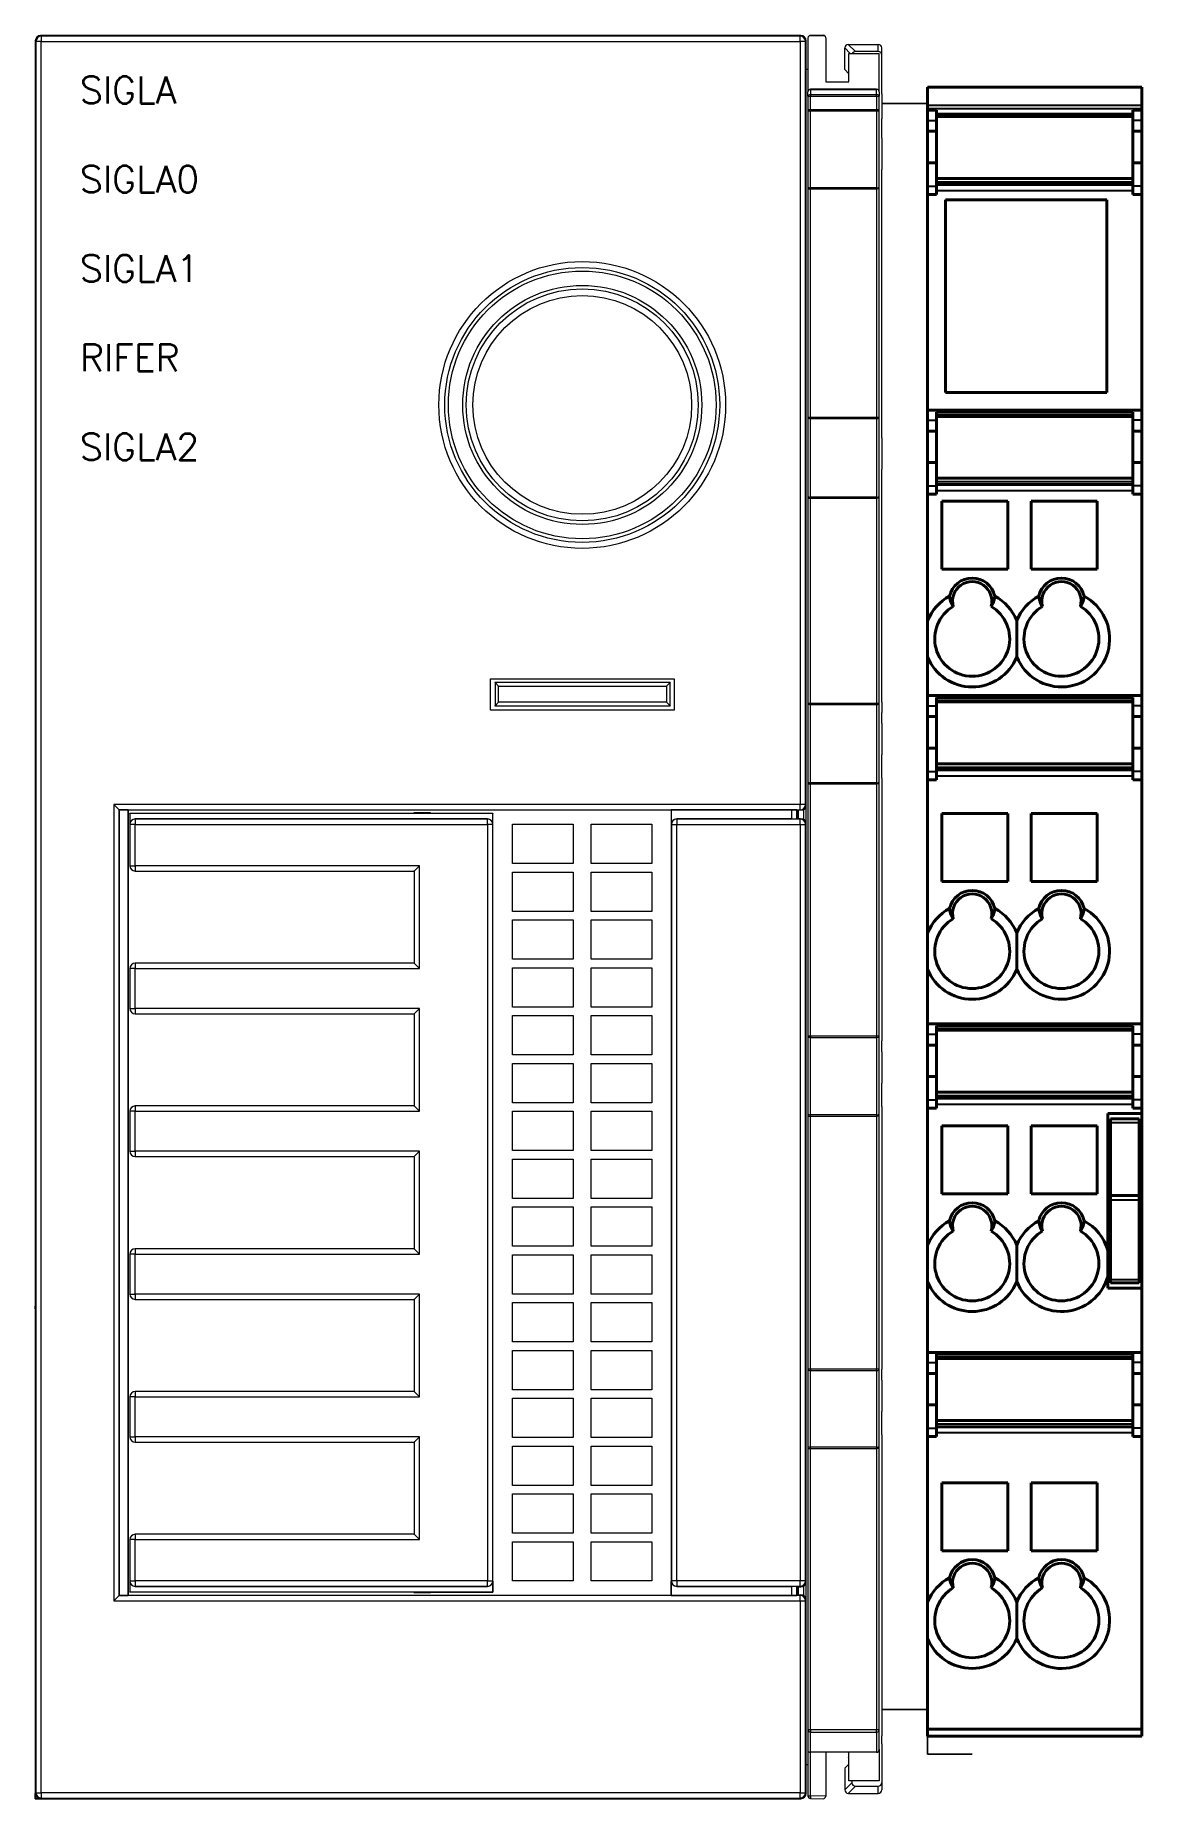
# Model space of a CAD drawing. Extents: x 0 to 62, y 0 to 98.8.
import ezdxf

# ---------------------------------------------------------------- set-up
doc = ezdxf.new("R2010")
doc.units = 0
doc.header["$LTSCALE"] = 4
doc.linetypes.add('CONTINUA', pattern=[0])
doc.layers.get('0').update_dxf_attribs({"linetype": 'CONTINUOUS'})
doc.layers.add('Sichtbar (ISO)', color=7, linetype='CONTINUOUS', lineweight=50)
doc.layers.add('Sichtbar schmal (ISO)', color=7, linetype='CONTINUOUS', lineweight=35)
doc.styles.get("Standard").update_dxf_attribs({"font": 'romans.shx'})

msp = doc.modelspace()

# ---------------------------------------------------------------- linework, layer by layer
for p, q in [((50, 95), (47.5, 95)), ((50, 5), (47.5, 5)), ((50, 5), (50, 2.5)), ((50, 2.5), (52.5, 2.5)), ((0, 0.3), (0, 0)), ((0.3, 0), (0, 0))]:
    msp.add_line(p, q)
at = {"layer": 'Sichtbar (ISO)', "linetype": 'Continuous', "lineweight": 18}
for p, q in [((0, 98.5), (0, 0.3)), ((42.9, 98.8), (0.3, 98.8)), ((18.775, 98.801), (0.351, 98.801)), ((18.884, 98.801), (18.775, 98.801)), ((18.922, 98.801), (18.884, 98.801)), ((38.125, 98.801), (19.701, 98.801)), ((38.234, 98.801), (38.125, 98.801)), ((38.272, 98.801), (38.234, 98.801)), ((38.595, 98.8), (38.595, 98.801)), ((38.71, 98.8), (38.595, 98.801)), ((43.2, 55.67), (43.2, 98.5)), ((43.295, 98.652), (43.295, 95.646)), ((44.142, 98.814), (43.442, 98.802)), ((44.295, 98.664), (44.295, 96.2)), ((45.36, 96.901), (45.36, 98.101)), ((45.56, 98.301), (47.23, 98.301)), ((47.23, 97.901), (45.96, 97.901)), ((47.43, 95.526), (47.43, 98.101)), ((43.295, 96.901), (43.2, 96.901)), ((45.595, 96.2), (45.595, 97.8)), ((45.595, 97.8), (47.295, 97.8)), ((47.295, 95.646), (47.295, 97.8)), ((44.295, 96.2), (45.595, 96.2)), ((43.295, 95.401), (43.295, 95.646)), ((43.295, 95.401), (43.295, 94.63)), ((47.145, 95.796), (43.445, 95.796)), ((47.295, 95.646), (47.295, 95.401)), ((47.295, 94.63), (47.295, 95.401)), ((47.43, 95.526), (47.43, 94.135)), ((43.295, 94.63), (43.295, 90.317)), ((47.295, 90.317), (47.295, 94.63)), ((47.43, 94.12), (47.43, 94.135)), ((47.43, 93.664), (47.43, 94.12)), ((47.43, 93.055), (47.43, 93.664)), ((47.43, 93.055), (47.43, 91.293)), ((47.43, 89.982), (47.43, 91.293)), ((43.295, 90.317), (43.295, 90.202)), ((43.295, 90.202), (43.295, 77.403)), ((47.295, 90.202), (47.295, 90.317)), ((47.295, 77.403), (47.295, 90.202)), ((47.43, 89.526), (47.43, 89.982)), ((47.43, 77.438), (47.43, 89.526)), ((43.295, 77.403), (43.295, 72.991)), ((47.295, 72.991), (47.295, 77.403)), ((47.43, 77.32), (47.43, 77.438)), ((47.43, 76.864), (47.43, 77.32)), ((47.43, 76.254), (47.43, 76.864)), ((47.43, 76.254), (47.43, 74.503)), ((47.43, 73.182), (47.43, 74.503)), ((47.43, 72.726), (47.43, 73.182)), ((43.295, 72.991), (43.295, 72.867)), ((43.295, 72.867), (43.295, 61.373)), ((47.295, 72.867), (47.295, 72.991)), ((47.295, 61.373), (47.295, 72.867)), ((47.43, 61.438), (47.43, 72.726)), ((25.5, 61), (25.5, 62.75)), ((25.5, 62.75), (35.8, 62.75)), ((25.74, 62.573), (25.765, 62.548)), ((25.765, 62.548), (25.965, 62.348)), ((35.572, 62.548), (35.372, 62.348)), ((35.572, 62.548), (35.597, 62.572)), ((35.8, 62.75), (35.8, 61)), ((25.765, 61.241), (25.965, 61.441)), ((35.572, 61.24), (35.372, 61.44)), ((43.295, 61.373), (43.295, 56.989)), ((47.295, 56.989), (47.295, 61.373)), ((47.43, 61.438), (47.43, 61.32)), ((47.43, 61.32), (47.43, 60.864)), ((35.8, 61), (25.5, 61)), ((25.765, 61.241), (25.74, 61.217)), ((35.572, 61.24), (35.597, 61.216)), ((47.43, 60.254), (47.43, 60.864)), ((47.43, 60.254), (47.43, 58.503)), ((0, 58.466), (0, 58.357)), ((0, 58.357), (0, 53.701)), ((47.43, 57.182), (47.43, 58.503)), ((43.295, 56.989), (43.295, 56.865)), ((43.295, 56.865), (43.295, 42.723)), ((47.295, 56.865), (47.295, 56.989)), ((47.295, 42.723), (47.295, 56.865)), ((47.43, 57.182), (47.43, 56.726)), ((47.43, 56.726), (47.43, 43.038)), ((4.403, 55.708), (4.703, 55.408)), ((4.703, 55.408), (4.704, 55.406)), ((5.204, 55.406), (4.704, 55.406)), ((4.704, 55.406), (4.704, 11.394)), ((5.204, 55.406), (5.212, 55.402)), ((5.204, 11.394), (5.204, 55.406)), ((35.633, 55.402), (5.212, 55.402)), ((5.212, 55.402), (5.212, 11.398)), ((35.641, 55.406), (35.633, 55.402)), ((35.633, 55.402), (35.633, 11.398)), ((42.366, 55.406), (35.641, 55.406)), ((35.641, 55.406), (35.641, 54.6)), ((42.666, 55.404), (42.668, 55.402)), ((42.695, 55.402), (42.695, 54.904)), ((42.695, 55.375), (42.7, 55.37)), ((42.7, 55.406), (42.864, 55.406)), ((42.7, 55.37), (42.7, 55.406)), ((42.7, 55.37), (42.7, 54.936)), ((42.75, 55.406), (42.75, 54.9)), ((43.195, 54.691), (43.195, 55.615)), ((5.298, 55.208), (5.293, 55.217)), ((25.638, 55.208), (5.298, 55.208)), ((5.298, 55.208), (5.298, 54.6)), ((25.338, 54.9), (5.598, 54.9)), ((22.143, 55.25), (21.213, 55.25)), ((21.213, 55.217), (21.213, 55.25)), ((22.143, 55.217), (21.213, 55.217)), ((22.143, 55.217), (22.143, 55.25)), ((22.143, 55.217), (25.643, 55.217)), ((25.643, 55.217), (25.638, 55.208)), ((25.638, 54.6), (25.638, 55.208)), ((25.643, 11.583), (25.643, 55.217)), ((26.745, 52.401), (26.745, 54.601)), ((26.745, 54.601), (30.145, 54.601)), ((30.145, 54.601), (30.145, 52.401)), ((31.145, 54.601), (34.545, 54.601)), ((31.145, 52.401), (31.145, 54.601)), ((34.545, 54.601), (34.545, 52.401)), ((42.366, 54.9), (35.941, 54.9)), ((42.666, 54.903), (42.668, 54.904)), ((42.695, 54.931), (42.7, 54.936)), ((42.7, 54.9), (42.7, 54.936)), ((42.864, 54.9), (42.7, 54.9)), ((43.2, 12.164), (43.2, 54.636)), ((30.145, 52.401), (26.745, 52.401)), ((34.545, 52.401), (31.145, 52.401)), ((21.225, 51.982), (21.213, 51.97)), ((21.225, 51.982), (21.525, 52.282)), ((26.745, 49.721), (26.745, 51.921)), ((26.745, 51.921), (30.145, 51.921)), ((30.145, 51.921), (30.145, 49.721)), ((31.145, 51.921), (34.545, 51.921)), ((31.145, 49.721), (31.145, 51.921)), ((34.545, 51.921), (34.545, 49.721)), ((30.145, 49.721), (26.745, 49.721)), ((34.545, 49.721), (31.145, 49.721)), ((26.745, 47.041), (26.745, 49.241)), ((26.745, 49.241), (30.145, 49.241)), ((30.145, 49.241), (30.145, 47.041)), ((31.145, 49.241), (34.545, 49.241)), ((31.145, 47.041), (31.145, 49.241)), ((34.545, 49.241), (34.545, 47.041)), ((21.213, 46.83), (21.225, 46.818)), ((21.225, 46.818), (21.525, 46.518)), ((30.145, 47.041), (26.745, 47.041)), ((26.745, 44.361), (26.745, 46.561)), ((26.745, 46.561), (30.145, 46.561)), ((30.145, 46.561), (30.145, 44.361)), ((34.545, 47.041), (31.145, 47.041)), ((31.145, 46.561), (34.545, 46.561)), ((31.145, 44.361), (31.145, 46.561)), ((34.545, 46.561), (34.545, 44.361)), ((0, 44.9), (0, 43.405)), ((21.225, 43.982), (21.213, 43.97)), ((21.225, 43.982), (21.525, 44.282)), ((30.145, 44.361), (26.745, 44.361)), ((26.745, 41.681), (26.745, 43.881)), ((26.745, 43.881), (30.145, 43.881)), ((30.145, 43.881), (30.145, 41.681)), ((34.545, 44.361), (31.145, 44.361)), ((31.145, 43.881), (34.545, 43.881)), ((31.145, 41.681), (31.145, 43.881)), ((34.545, 43.881), (34.545, 41.681)), ((0, 43.405), (0, 43.114)), ((0, 43.114), (0, 28.088)), ((43.295, 42.723), (43.295, 38.378)), ((47.295, 38.378), (47.295, 42.723)), ((47.43, 43.038), (47.43, 42.92)), ((47.43, 42.92), (47.43, 42.464)), ((30.145, 41.681), (26.745, 41.681)), ((34.545, 41.681), (31.145, 41.681)), ((47.43, 41.854), (47.43, 42.464)), ((47.43, 41.854), (47.43, 40.103)), ((26.745, 39.001), (26.745, 41.201)), ((26.745, 41.201), (30.145, 41.201)), ((30.145, 41.201), (30.145, 39.001)), ((31.145, 41.201), (34.545, 41.201)), ((31.145, 39.001), (31.145, 41.201)), ((34.545, 41.201), (34.545, 39.001)), ((47.43, 38.782), (47.43, 40.103)), ((21.213, 38.83), (21.225, 38.818)), ((21.225, 38.818), (21.525, 38.518)), ((30.145, 39.001), (26.745, 39.001)), ((34.545, 39.001), (31.145, 39.001)), ((47.43, 38.782), (47.43, 38.326)), ((26.745, 36.321), (26.745, 38.521)), ((26.745, 38.521), (30.145, 38.521)), ((30.145, 38.521), (30.145, 36.321)), ((31.145, 38.521), (34.545, 38.521)), ((31.145, 36.321), (31.145, 38.521)), ((34.545, 38.521), (34.545, 36.321)), ((43.295, 38.378), (43.295, 38.254)), ((43.295, 38.254), (43.295, 24.061)), ((47.295, 38.254), (47.295, 38.378)), ((47.295, 24.061), (47.295, 38.254)), ((47.43, 38.326), (47.43, 24.638)), ((21.225, 35.982), (21.213, 35.97)), ((21.225, 35.982), (21.525, 36.282)), ((30.145, 36.321), (26.745, 36.321)), ((26.745, 33.641), (26.745, 35.841)), ((26.745, 35.841), (30.145, 35.841)), ((30.145, 35.841), (30.145, 33.641)), ((34.545, 36.321), (31.145, 36.321)), ((31.145, 35.841), (34.545, 35.841)), ((31.145, 33.641), (31.145, 35.841)), ((34.545, 35.841), (34.545, 33.641)), ((30.145, 33.641), (26.745, 33.641)), ((34.545, 33.641), (31.145, 33.641)), ((26.745, 30.961), (26.745, 33.161)), ((26.745, 33.161), (30.145, 33.161)), ((30.145, 33.161), (30.145, 30.961)), ((31.145, 33.161), (34.545, 33.161)), ((31.145, 30.961), (31.145, 33.161)), ((34.545, 33.161), (34.545, 30.961)), ((21.213, 30.83), (21.225, 30.818)), ((21.225, 30.818), (21.525, 30.518)), ((30.145, 30.961), (26.745, 30.961)), ((34.545, 30.961), (31.145, 30.961)), ((26.745, 28.281), (26.745, 30.481)), ((26.745, 30.481), (30.145, 30.481)), ((30.145, 30.481), (30.145, 28.281)), ((31.145, 30.481), (34.545, 30.481)), ((31.145, 28.281), (31.145, 30.481)), ((34.545, 30.481), (34.545, 28.281)), ((0, 28.088), (0, 27.606)), ((21.225, 27.982), (21.213, 27.97)), ((21.225, 27.982), (21.525, 28.282)), ((30.145, 28.281), (26.745, 28.281)), ((26.745, 25.601), (26.745, 27.801)), ((26.745, 27.801), (30.145, 27.801)), ((30.145, 27.801), (30.145, 25.601)), ((34.545, 28.281), (31.145, 28.281)), ((31.145, 27.801), (34.545, 27.801)), ((31.145, 25.601), (31.145, 27.801)), ((34.545, 27.801), (34.545, 25.601)), ((0, 27.458), (0, 27.606)), ((0, 27.458), (0, 4.519)), ((30.145, 25.601), (26.745, 25.601)), ((26.745, 22.921), (26.745, 25.121)), ((26.745, 25.121), (30.145, 25.121)), ((30.145, 25.121), (30.145, 22.921)), ((34.545, 25.601), (31.145, 25.601)), ((31.145, 25.121), (34.545, 25.121)), ((31.145, 22.921), (31.145, 25.121)), ((34.545, 25.121), (34.545, 22.921)), ((43.295, 24.061), (43.295, 19.755)), ((47.295, 19.755), (47.295, 24.061)), ((47.43, 24.638), (47.43, 24.52)), ((47.43, 24.52), (47.43, 24.064)), ((47.43, 23.454), (47.43, 24.064)), ((21.213, 22.83), (21.225, 22.818)), ((21.225, 22.818), (21.525, 22.518)), ((30.145, 22.921), (26.745, 22.921)), ((34.545, 22.921), (31.145, 22.921)), ((47.43, 23.454), (47.43, 21.703)), ((26.745, 20.241), (26.745, 22.441)), ((26.745, 22.441), (30.145, 22.441)), ((30.145, 22.441), (30.145, 20.241)), ((31.145, 22.441), (34.545, 22.441)), ((31.145, 20.241), (31.145, 22.441)), ((34.545, 22.441), (34.545, 20.241)), ((47.43, 20.382), (47.43, 21.703)), ((21.225, 19.982), (21.213, 19.97)), ((21.225, 19.982), (21.525, 20.282)), ((30.145, 20.241), (26.745, 20.241)), ((34.545, 20.241), (31.145, 20.241)), ((47.43, 20.382), (47.43, 19.926)), ((47.43, 19.926), (47.43, 3.526)), ((26.745, 17.561), (26.745, 19.761)), ((26.745, 19.761), (30.145, 19.761)), ((30.145, 19.761), (30.145, 17.561)), ((31.145, 19.761), (34.545, 19.761)), ((31.145, 17.561), (31.145, 19.761)), ((34.545, 19.761), (34.545, 17.561)), ((43.295, 19.755), (43.295, 19.63)), ((43.295, 19.63), (43.295, 3.866)), ((47.295, 19.63), (47.295, 19.755)), ((47.295, 3.866), (47.295, 19.63)), ((30.145, 17.561), (26.745, 17.561)), ((26.745, 14.881), (26.745, 17.081)), ((26.745, 17.081), (30.145, 17.081)), ((30.145, 17.081), (30.145, 14.881)), ((34.545, 17.561), (31.145, 17.561)), ((31.145, 17.081), (34.545, 17.081)), ((31.145, 14.881), (31.145, 17.081)), ((34.545, 17.081), (34.545, 14.881)), ((21.213, 14.83), (21.225, 14.818)), ((30.145, 14.881), (26.745, 14.881)), ((34.545, 14.881), (31.145, 14.881)), ((21.225, 14.818), (21.525, 14.518)), ((26.745, 12.201), (26.745, 14.401)), ((26.745, 14.401), (30.145, 14.401)), ((30.145, 14.401), (30.145, 12.201)), ((31.145, 14.401), (34.545, 14.401)), ((31.145, 12.201), (31.145, 14.401)), ((34.545, 14.401), (34.545, 12.201)), ((5.298, 12.2), (5.298, 11.592)), ((5.598, 11.9), (25.338, 11.9)), ((25.638, 12.2), (25.638, 11.592)), ((30.145, 12.201), (26.745, 12.201)), ((34.545, 12.201), (31.145, 12.201)), ((35.641, 11.394), (35.641, 12.2)), ((35.941, 11.9), (42.366, 11.9)), ((42.666, 11.897), (42.668, 11.896)), ((42.695, 11.896), (42.695, 11.398)), ((42.695, 11.869), (42.7, 11.864)), ((42.7, 11.864), (42.7, 11.43)), ((42.9, 11.864), (42.7, 11.864)), ((42.75, 11.864), (42.75, 11.43)), ((43.195, 11.185), (43.195, 12.109)), ((4.703, 11.392), (4.403, 11.092)), ((4.703, 11.392), (4.704, 11.394)), ((4.704, 11.394), (5.204, 11.394)), ((5.212, 11.398), (5.204, 11.394)), ((5.212, 11.398), (35.633, 11.398)), ((5.293, 11.583), (5.298, 11.592)), ((5.298, 11.592), (25.638, 11.592)), ((21.213, 11.55), (21.213, 11.583)), ((21.213, 11.583), (22.143, 11.583)), ((21.213, 11.55), (22.143, 11.55)), ((22.143, 11.55), (22.143, 11.583)), ((22.143, 11.583), (25.643, 11.583)), ((25.638, 11.592), (25.643, 11.583)), ((35.641, 11.394), (35.633, 11.398)), ((35.641, 11.394), (42.366, 11.394)), ((42.666, 11.396), (42.668, 11.398)), ((42.695, 11.425), (42.7, 11.43)), ((42.7, 11.43), (42.9, 11.43)), ((43.2, 0.3), (43.2, 11.13)), ((0, 4.519), (0, 4.454)), ((43.295, 3.866), (43.295, 2.688)), ((47.295, 2.771), (47.295, 3.866)), ((47.43, 3.076), (47.43, 3.526)), ((47.43, 3.076), (47.43, 0.501)), ((43.295, 2.688), (43.295, 0.164)), ((44.295, 2.6), (43.445, 2.6)), ((44.295, 2.6), (44.295, 0.152)), ((45.595, 2.6), (44.295, 2.6)), ((47.145, 2.6), (45.595, 2.6)), ((45.595, 1), (45.595, 2.6)), ((47.295, 2.771), (47.295, 1)), ((43.295, 1.901), (43.2, 1.901)), ((45.36, 1.701), (45.36, 0.501)), ((47.295, 1), (45.595, 1)), ((45.76, 1), (45.76, 0.901)), ((43.442, 0.014), (44.142, 0.002)), ((45.56, 0.301), (47.23, 0.301)), ((45.96, 0.701), (47.23, 0.701)), ((0.3, 0), (42.9, 0))]:
    msp.add_line(p, q, dxfattribs=at)
at = {"layer": 'Sichtbar (ISO)'}
for p, q in [((50, 94.9), (50, 95.9)), ((50, 95.9), (62, 95.9)), ((62, 95.9), (62, 94.9)), ((50, 94.9), (50, 94.717)), ((62, 94.717), (62, 94.9)), ((50, 94.617), (50, 94.717)), ((50, 94.617), (50, 94.612)), ((50, 94.617), (50.5, 94.617)), ((50, 94.612), (50, 94.042)), ((50, 94.612), (50.5, 94.612)), ((50, 93.433), (50, 94.042)), ((50.5, 94.612), (50.5, 94.617)), ((50.5, 94.042), (50.5, 94.612)), ((50.5, 94.26), (61.5, 94.26)), ((50.5, 94.042), (50.5, 93.433)), ((61.5, 94.617), (62, 94.617)), ((61.5, 94.617), (61.5, 94.612)), ((62, 94.612), (61.5, 94.612)), ((61.5, 94.612), (61.5, 94.042)), ((61.5, 93.433), (61.5, 94.042)), ((62, 94.717), (62, 94.617)), ((62, 94.617), (62, 94.612)), ((62, 94.612), (62, 94.042)), ((62, 93.433), (62, 94.042)), ((50, 93.433), (50, 91.671)), ((50, 93.433), (50.5, 93.433)), ((50.5, 91.671), (50.5, 93.433)), ((61.5, 93.433), (61.5, 91.671)), ((62, 93.433), (61.5, 93.433)), ((62, 93.433), (62, 91.671)), ((50, 90.36), (50, 91.671)), ((50, 91.671), (50.5, 91.671)), ((50.5, 91.671), (50.5, 90.36)), ((62, 91.671), (61.5, 91.671)), ((61.5, 90.36), (61.5, 91.671)), ((62, 90.36), (62, 91.671)), ((50, 90.36), (50, 89.9)), ((50.5, 90.795), (61.5, 90.795)), ((50.5, 90.447), (61.5, 90.447)), ((50.5, 89.9), (50.5, 90.36)), ((61.5, 90.36), (61.5, 89.9)), ((62, 90.36), (62, 89.9)), ((50, 89.9), (50, 77.812)), ((50.5, 89.9), (50, 89.9)), ((51, 89.6), (60.05, 89.6)), ((51, 78.8), (51, 89.6)), ((60.05, 89.6), (60.05, 78.8)), ((62, 89.9), (61.5, 89.9)), ((62, 77.812), (62, 89.9)), ((60.05, 78.8), (51, 78.8)), ((50, 77.812), (50, 77.242)), ((50, 77.812), (62, 77.812)), ((50, 76.633), (50, 77.242)), ((50.5, 77.703), (61.5, 77.703)), ((50.5, 77.242), (50.5, 77.703)), ((50.5, 77.46), (61.5, 77.46)), ((50.5, 77.242), (50.5, 76.633)), ((61.5, 77.703), (61.5, 77.242)), ((61.5, 76.633), (61.5, 77.242)), ((62, 77.242), (62, 77.812)), ((62, 76.633), (62, 77.242)), ((50, 76.633), (50, 74.871)), ((50, 76.633), (50.5, 76.633)), ((50.5, 74.871), (50.5, 76.633)), ((61.5, 76.633), (61.5, 74.871)), ((62, 76.633), (61.5, 76.633)), ((62, 76.633), (62, 74.871)), ((50, 73.56), (50, 74.871)), ((50, 74.871), (50.5, 74.871)), ((50.5, 74.871), (50.5, 73.56)), ((61.5, 73.56), (61.5, 74.871)), ((62, 74.871), (61.5, 74.871)), ((62, 73.56), (62, 74.871)), ((50, 73.56), (50, 73.1)), ((50.5, 73.995), (61.5, 73.995)), ((50.5, 73.647), (61.5, 73.647)), ((50.5, 73.1), (50.5, 73.56)), ((61.5, 73.56), (61.5, 73.1)), ((62, 73.56), (62, 73.1)), ((50, 73.1), (50, 66.02)), ((50.5, 73.1), (50, 73.1)), ((50.8, 68.9), (50.8, 72.7)), ((50.8, 72.7), (54.5, 72.7)), ((54.5, 72.7), (54.5, 68.9)), ((55.8, 68.9), (55.8, 72.7)), ((55.8, 72.7), (59.5, 72.7)), ((59.5, 72.7), (59.5, 68.9)), ((62, 73.1), (61.5, 73.1)), ((62, 61.812), (62, 73.1)), ((54.5, 68.9), (50.8, 68.9)), ((59.5, 68.9), (55.8, 68.9)), ((55, 63.98), (55, 66.02)), ((50, 63.98), (50, 61.812)), ((50, 61.812), (62, 61.812)), ((50, 61.812), (50, 61.242)), ((50.5, 61.703), (61.5, 61.703)), ((50.5, 61.242), (50.5, 61.703)), ((50.5, 61.46), (61.5, 61.46)), ((61.5, 61.703), (61.5, 61.242)), ((62, 61.242), (62, 61.812)), ((50, 60.633), (50, 61.242)), ((50, 60.633), (50, 58.871)), ((50, 60.633), (50.5, 60.633)), ((50.5, 61.242), (50.5, 60.633)), ((50.5, 58.871), (50.5, 60.633)), ((61.5, 60.633), (61.5, 61.242)), ((61.5, 60.633), (61.5, 58.871)), ((62, 60.633), (61.5, 60.633)), ((62, 60.633), (62, 61.242)), ((62, 60.633), (62, 58.871)), ((50, 57.56), (50, 58.871)), ((50, 58.871), (50.5, 58.871)), ((50.5, 58.871), (50.5, 57.56)), ((61.5, 57.56), (61.5, 58.871)), ((62, 58.871), (61.5, 58.871)), ((62, 57.56), (62, 58.871)), ((50, 57.56), (50, 57.1)), ((50.5, 57.995), (61.5, 57.995)), ((50.5, 57.647), (61.5, 57.647)), ((50.5, 57.1), (50.5, 57.56)), ((61.5, 57.56), (61.5, 57.1)), ((62, 57.56), (62, 57.1)), ((50, 57.1), (50, 50.02)), ((50.5, 57.1), (50, 57.1)), ((62, 57.1), (61.5, 57.1)), ((62, 43.412), (62, 57.1)), ((50.8, 51.4), (50.8, 55.2)), ((50.8, 55.2), (54.5, 55.2)), ((54.5, 55.2), (54.5, 51.4)), ((55.8, 51.4), (55.8, 55.2)), ((55.8, 55.2), (59.5, 55.2)), ((59.5, 55.2), (59.5, 51.4)), ((54.5, 51.4), (50.8, 51.4)), ((59.5, 51.4), (55.8, 51.4)), ((55, 46.48), (55, 48.52)), ((50, 47.98), (50, 43.412)), ((50, 43.412), (62, 43.412)), ((50, 43.412), (50, 42.842)), ((50, 42.233), (50, 42.842)), ((50.5, 43.303), (61.5, 43.303)), ((50.5, 42.842), (50.5, 43.303)), ((50.5, 43.06), (61.5, 43.06)), ((50.5, 42.842), (50.5, 42.233)), ((61.5, 43.303), (61.5, 42.842)), ((61.5, 42.233), (61.5, 42.842)), ((62, 42.842), (62, 43.412)), ((62, 42.233), (62, 42.842)), ((50, 42.233), (50, 40.471)), ((50, 42.233), (50.5, 42.233)), ((50.5, 40.471), (50.5, 42.233)), ((61.5, 42.233), (61.5, 40.471)), ((62, 42.233), (61.5, 42.233)), ((62, 42.233), (62, 40.471)), ((50, 39.16), (50, 40.471)), ((50, 40.471), (50.5, 40.471)), ((50.5, 40.471), (50.5, 39.16)), ((50.5, 39.595), (61.5, 39.595)), ((61.5, 39.16), (61.5, 40.471)), ((62, 40.471), (61.5, 40.471)), ((62, 39.16), (62, 40.471)), ((50, 39.16), (50, 38.7)), ((50, 38.7), (50, 31.62)), ((50.5, 38.7), (50, 38.7)), ((50.5, 39.247), (61.5, 39.247)), ((50.5, 38.7), (50.5, 39.16)), ((61.5, 39.16), (61.5, 38.7)), ((62, 38.7), (61.5, 38.7)), ((62, 39.16), (62, 38.7)), ((62, 38.4), (62, 38.7)), ((50.8, 33.9), (50.8, 37.7)), ((50.8, 37.7), (54.5, 37.7)), ((54.5, 37.7), (54.5, 33.9)), ((55.8, 33.9), (55.8, 37.7)), ((55.8, 37.7), (59.5, 37.7)), ((59.5, 37.7), (59.5, 33.9)), ((60.1, 31.328), (60.1, 38.4)), ((60.1, 38.4), (62, 38.4)), ((60.25, 37.9), (60.25, 38.1)), ((60.25, 38.1), (61.85, 38.1)), ((60.25, 37.9), (60.25, 33.8)), ((61.85, 38.1), (61.85, 37.9)), ((61.85, 33.8), (61.85, 37.9)), ((62, 38.4), (62, 28.6)), ((54.5, 33.9), (50.8, 33.9)), ((59.5, 33.9), (55.8, 33.9)), ((60.25, 33.55), (60.25, 33.8)), ((60.25, 33.8), (61.85, 33.8)), ((61.85, 33.8), (61.85, 33.55)), ((60.25, 33.55), (60.25, 29.1)), ((61.85, 29.1), (61.85, 33.55)), ((55, 28.98), (55, 31.02)), ((60.1, 28.6), (60.1, 29.872)), ((50, 29.58), (50, 25.012)), ((60.25, 28.9), (60.25, 29.1)), ((61.85, 28.9), (60.25, 28.9)), ((61.85, 29.1), (61.85, 28.9)), ((62, 28.6), (60.1, 28.6)), ((62, 25.012), (62, 28.6)), ((50, 25.012), (62, 25.012)), ((50, 25.012), (50, 24.442)), ((50.5, 24.903), (61.5, 24.903)), ((50.5, 24.442), (50.5, 24.903)), ((61.5, 24.903), (61.5, 24.442)), ((62, 24.442), (62, 25.012)), ((50, 23.833), (50, 24.442)), ((50, 23.833), (50, 22.071)), ((50, 23.833), (50.5, 23.833)), ((50.5, 24.66), (61.5, 24.66)), ((50.5, 24.442), (50.5, 23.833)), ((50.5, 22.071), (50.5, 23.833)), ((61.5, 23.833), (61.5, 24.442)), ((61.5, 23.833), (61.5, 22.071)), ((62, 23.833), (61.5, 23.833)), ((62, 23.833), (62, 24.442)), ((62, 23.833), (62, 22.071)), ((50, 20.76), (50, 22.071)), ((50, 22.071), (50.5, 22.071)), ((50.5, 22.071), (50.5, 20.76)), ((61.5, 20.76), (61.5, 22.071)), ((62, 22.071), (61.5, 22.071)), ((62, 20.76), (62, 22.071)), ((50, 20.76), (50, 20.3)), ((50.5, 21.195), (61.5, 21.195)), ((50.5, 20.847), (61.5, 20.847)), ((50.5, 20.3), (50.5, 20.76)), ((61.5, 20.76), (61.5, 20.3)), ((62, 20.76), (62, 20.3)), ((50, 20.3), (50, 13.22)), ((50.5, 20.3), (50, 20.3)), ((62, 20.3), (61.5, 20.3)), ((62, 3.9), (62, 20.3)), ((50.8, 13.9), (50.8, 17.7)), ((50.8, 17.7), (54.5, 17.7)), ((54.5, 17.7), (54.5, 13.9)), ((55.8, 13.9), (55.8, 17.7)), ((55.8, 17.7), (59.5, 17.7)), ((59.5, 17.7), (59.5, 13.9)), ((54.5, 13.9), (50.8, 13.9)), ((59.5, 13.9), (55.8, 13.9)), ((50, 11.18), (50, 3.9)), ((55, 8.98), (55, 11.02)), ((50, 3.9), (62, 3.9)), ((50, 3.9), (50, 3.5)), ((50, 3.5), (62, 3.5)), ((62, 3.5), (62, 3.9))]:
    msp.add_line(p, q, dxfattribs=at)
at = {"layer": 'Sichtbar (ISO)', "linetype": 'Continuous', "lineweight": 18}
for radius in [8.035, 6.128]:
    msp.add_circle((30.65, 78.1), radius, dxfattribs=at)
for centre, radius, start, end in [((0.351, 98.501), 0.3, 89.99996, 94.67944), ((18.775, 98.651), 0.15, 83.38037, 90), ((19.701, 98.501), 0.3, 89.99996, 94.67944), ((38.125, 98.651), 0.15, 83.38037, 90), ((43.445, 98.652), 0.15, 122.7916, 180), ((43.445, 98.652), 0.15, 91, 122.7916), ((44.145, 98.664), 0.15, 59.2084, 91), ((44.145, 98.664), 0.15, 0, 59.2084), ((45.56, 98.101), 0.2, 90, 180), ((45.96, 97.701), 0.2, 91.00319, 150.48018), ((45.96, 97.701), 0.2, 90, 91.00319), ((47.23, 98.101), 0.2, 0, 90), ((47.23, 97.701), 0.2, 0, 90), ((45.56, 96.501), 0.2, 270, 271.00319), ((45.56, 96.501), 0.2, 271.00319, 280.17131), ((43.445, 95.646), 0.15, 90, 180), ((47.145, 95.646), 0.15, 0, 90), ((0.3, 58.466), 0.3, 177.36011, 180), ((0.3, 53.701), 0.3, 180, 182.63989), ((45.56, 2.101), 0.2, 88.99681, 90), ((45.56, 2.101), 0.2, 79.82869, 88.99681), ((43.445, 0.164), 0.15, 180, 269), ((44.145, 0.152), 0.15, 269, 359), ((44.145, 0.152), 0.15, 359, 0), ((45.56, 0.501), 0.2, 180, 270), ((45.96, 0.901), 0.2, 180, 181.00319), ((45.96, 0.901), 0.2, 181.00319, 268.99681), ((45.96, 0.901), 0.2, 268.99681, 270), ((47.23, 0.901), 0.2, 270, 0), ((47.23, 0.501), 0.2, 270, 0)]:
    msp.add_arc(centre, radius, start, end, dxfattribs=at)
at = {"layer": 'Sichtbar (ISO)'}
for centre, radius, start, end in [((52.5, 67.1), 1.3, 12.58858, 167.41142), ((52.5, 67.1), 1.1, 344.81689, 195.18311), ((57.5, 67.1), 1.3, 12.58858, 167.41142), ((57.5, 67.1), 1.1, 344.81689, 195.18311), ((52.5, 65), 2.7, 118.02825, 157.80839), ((52.5, 65), 2.7, 22.19161, 61.97175), ((57.5, 65), 2.7, 202.19161, 61.97175), ((57.5, 65), 2.7, 118.02825, 157.80839), ((52.5, 65), 2.1, 120.36623, 59.63377), ((57.5, 65), 2.1, 120.36623, 59.63377), ((52.5, 65), 2.7, 202.19161, 337.80839), ((52.5, 49.6), 1.3, 12.58858, 167.41142), ((52.5, 49.6), 1.1, 344.81689, 195.18311), ((57.5, 49.6), 1.3, 12.58858, 167.41142), ((57.5, 49.6), 1.1, 344.81689, 195.18311), ((52.5, 47.5), 2.7, 118.02825, 157.80839), ((52.5, 47.5), 2.7, 22.19161, 61.97175), ((57.5, 47.5), 2.7, 202.19161, 61.97175), ((57.5, 47.5), 2.7, 118.02825, 157.80839), ((52.5, 47.5), 2.1, 120.36623, 59.63377), ((57.5, 47.5), 2.1, 120.36623, 59.63377), ((52.5, 47.5), 2.7, 202.19161, 337.80839), ((52.5, 32.1), 1.3, 12.58858, 167.41142), ((52.5, 32.1), 1.1, 344.81689, 195.18311), ((57.5, 32.1), 1.3, 12.58858, 167.41142), ((57.5, 32.1), 1.1, 344.81689, 195.18311), ((52.5, 30), 2.7, 118.02825, 157.80839), ((52.5, 30), 2.1, 120.36623, 59.63377), ((52.5, 30), 2.7, 22.19161, 61.97175), ((57.5, 30), 2.7, 118.02825, 157.80839), ((57.5, 30), 2.1, 120.36623, 59.63377), ((57.5, 30), 2.7, 15.64247, 61.97175), ((52.5, 30), 2.7, 202.19161, 337.80839), ((57.5, 30), 2.7, 202.19161, 344.35753), ((52.5, 12.1), 1.3, 12.58858, 167.41142), ((52.5, 12.1), 1.1, 344.81689, 195.18311), ((57.5, 12.1), 1.3, 12.58858, 167.41142), ((57.5, 12.1), 1.1, 344.81689, 195.18311), ((52.5, 10), 2.7, 118.02825, 157.80839), ((52.5, 10), 2.7, 22.19161, 61.97175), ((57.5, 10), 2.7, 202.19161, 61.97175), ((57.5, 10), 2.7, 118.02825, 157.80839), ((52.5, 10), 2.1, 120.36623, 59.63377), ((57.5, 10), 2.1, 120.36623, 59.63377), ((52.5, 10), 2.7, 202.19161, 337.80839)]:
    msp.add_arc(centre, radius, start, end, dxfattribs=at)
at = {"layer": 'Sichtbar (ISO)', "linetype": 'Continuous', "lineweight": 18}
for centre, major_axis, ratio, start_param, end_param in [((0.3, 98.5), (-0.212, 0.212), 0.999924, 5.497825, 7.068545), ((18.884, 98.501), (0, 0.3), 0.008727, 0, 0.081672), ((18.922, 98.501), (0, -0.3), 0.008727, 3.05992, 3.141593), ((38.234, 98.501), (0, 0.3), 0.008727, 0, 0.081672), ((38.272, 98.501), (0, -0.3), 0.008727, 3.05992, 3.141593), ((42.9, 98.5), (0.212, 0.212), 0.999924, 5.497825, 7.068545), ((0.3, 58.357), (0, 0.3), 0.999848, 1.524721, 1.570796), ((42.366, 55.403), (0.3, 0), 0.008727, 0.008727, 1.570796), ((42.9, 55.67), (0.212, -0.212), 0.999924, 5.994267, 7.068545), ((5.598, 54.6), (-0.212, 0.212), 0.999924, 5.497825, 7.068545), ((25.338, 54.6), (0.212, 0.212), 0.999924, 5.497825, 7.068545), ((35.941, 54.6), (-0.268, 0.134), 0.99981, 5.176082, 6.746726), ((42.366, 54.903), (-0.3, 0), 0.008727, 1.570796, 3.132866), ((42.864, 54.6), (0.212, 0.212), 0.999924, 0.676736, 0.78536), ((42.9, 54.636), (0.212, 0.212), 0.999924, 5.497825, 6.559867), ((0.15, 43.405), (0, -0.152), 0.984808, 4.712389, 4.777554), ((0.15, 43.114), (-0.15, 0), 0.8391, 0, 0.065165), ((0.15, 28.088), (-0.15, 0), 0.8391, 6.21802, 6.283185), ((5.598, 12.2), (-0.212, -0.212), 0.999924, 5.497825, 7.068545), ((25.338, 12.2), (0.212, -0.212), 0.999924, 5.497825, 7.068545), ((35.941, 12.2), (-0.268, -0.134), 0.99981, 5.819644, 7.390288), ((42.366, 11.897), (0.3, 0), 0.008727, 0.008727, 1.570796), ((42.9, 12.164), (0.212, -0.212), 0.999924, 5.497825, 7.068545), ((42.366, 11.397), (-0.3, 0), 0.008727, 1.570796, 3.132866), ((42.9, 11.13), (0.212, 0.212), 0.999924, 5.497825, 7.068545), ((0.15, 4.454), (-0.15, 0), 0.999962, 0, 0.065165), ((43.445, 2.688), (-0.15, 0), 0.589333, 0, 1.570796), ((47.145, 2.771), (0, -0.171), 0.874827, 0, 1.570796), ((0.3, 0.3), (-0.212, -0.212), 0.999924, 5.497825, 7.068545), ((42.9, 0.3), (0.212, -0.212), 0.999924, 5.497825, 7.068545)]:
    msp.add_ellipse(centre, major_axis=major_axis, ratio=ratio, start_param=start_param, end_param=end_param, dxfattribs=at)
at = {"layer": 'Sichtbar (ISO)'}
for points, knots in [([(51.438, 66.812), (51.422, 66.836), (51.406, 66.861), (51.308, 67.028), (51.248, 67.2), (51.231, 67.383)], [0.3009031, 0.3009031, 0.3009031, 0.3009031, 0.31292902, 0.31292902, 0.38347432, 0.38347432, 0.38347432, 0.38347432]), ([(53.769, 67.383), (53.752, 67.2), (53.692, 67.028), (53.608, 66.885), (53.594, 66.861), (53.578, 66.836), (53.562, 66.812)], [-0.0705453, -0.0705453, -0.0705453, -0.0705453, 0, 0, 0, 0.01202592, 0.01202592, 0.01202592, 0.01202592]), ([(56.438, 66.812), (56.422, 66.836), (56.406, 66.861), (56.308, 67.028), (56.248, 67.2), (56.231, 67.383)], [0.3009031, 0.3009031, 0.3009031, 0.3009031, 0.31292902, 0.31292902, 0.38347432, 0.38347432, 0.38347432, 0.38347432]), ([(58.769, 67.383), (58.752, 67.2), (58.692, 67.028), (58.608, 66.885), (58.594, 66.861), (58.578, 66.836), (58.562, 66.812)], [-0.0705453, -0.0705453, -0.0705453, -0.0705453, 0, 0, 0, 0.01202592, 0.01202592, 0.01202592, 0.01202592]), ([(51.438, 49.312), (51.422, 49.336), (51.406, 49.361), (51.308, 49.528), (51.248, 49.7), (51.231, 49.883)], [0.3009031, 0.3009031, 0.3009031, 0.3009031, 0.31292902, 0.31292902, 0.38347432, 0.38347432, 0.38347432, 0.38347432]), ([(53.769, 49.883), (53.752, 49.7), (53.692, 49.528), (53.608, 49.385), (53.594, 49.361), (53.578, 49.336), (53.562, 49.312)], [-0.0705453, -0.0705453, -0.0705453, -0.0705453, 0, 0, 0, 0.01202592, 0.01202592, 0.01202592, 0.01202592]), ([(56.438, 49.312), (56.422, 49.336), (56.406, 49.361), (56.308, 49.528), (56.248, 49.7), (56.231, 49.883)], [0.3009031, 0.3009031, 0.3009031, 0.3009031, 0.31292902, 0.31292902, 0.38347432, 0.38347432, 0.38347432, 0.38347432]), ([(58.769, 49.883), (58.752, 49.7), (58.692, 49.528), (58.608, 49.385), (58.594, 49.361), (58.578, 49.336), (58.562, 49.312)], [-0.0705453, -0.0705453, -0.0705453, -0.0705453, 0, 0, 0, 0.01202592, 0.01202592, 0.01202592, 0.01202592]), ([(51.438, 31.812), (51.422, 31.836), (51.406, 31.861), (51.308, 32.028), (51.248, 32.2), (51.231, 32.383)], [0.3009031, 0.3009031, 0.3009031, 0.3009031, 0.31292902, 0.31292902, 0.38347432, 0.38347432, 0.38347432, 0.38347432]), ([(53.769, 32.383), (53.752, 32.2), (53.692, 32.028), (53.608, 31.885), (53.594, 31.861), (53.578, 31.836), (53.562, 31.812)], [-0.0705453, -0.0705453, -0.0705453, -0.0705453, 0, 0, 0, 0.01202592, 0.01202592, 0.01202592, 0.01202592]), ([(56.438, 31.812), (56.422, 31.836), (56.406, 31.861), (56.308, 32.028), (56.248, 32.2), (56.231, 32.383)], [0.3009031, 0.3009031, 0.3009031, 0.3009031, 0.31292902, 0.31292902, 0.38347432, 0.38347432, 0.38347432, 0.38347432]), ([(58.769, 32.383), (58.752, 32.2), (58.692, 32.028), (58.608, 31.885), (58.594, 31.861), (58.578, 31.836), (58.562, 31.812)], [-0.0705453, -0.0705453, -0.0705453, -0.0705453, 0, 0, 0, 0.01202592, 0.01202592, 0.01202592, 0.01202592]), ([(51.438, 11.812), (51.422, 11.836), (51.406, 11.861), (51.308, 12.028), (51.248, 12.2), (51.231, 12.383)], [0.3009031, 0.3009031, 0.3009031, 0.3009031, 0.31292902, 0.31292902, 0.38347432, 0.38347432, 0.38347432, 0.38347432]), ([(53.769, 12.383), (53.752, 12.2), (53.692, 12.028), (53.608, 11.885), (53.594, 11.861), (53.578, 11.836), (53.562, 11.812)], [-0.0705453, -0.0705453, -0.0705453, -0.0705453, 0, 0, 0, 0.01202592, 0.01202592, 0.01202592, 0.01202592]), ([(56.438, 11.812), (56.422, 11.836), (56.406, 11.861), (56.308, 12.028), (56.248, 12.2), (56.231, 12.383)], [0.3009031, 0.3009031, 0.3009031, 0.3009031, 0.31292902, 0.31292902, 0.38347432, 0.38347432, 0.38347432, 0.38347432]), ([(58.769, 12.383), (58.752, 12.2), (58.692, 12.028), (58.608, 11.885), (58.594, 11.861), (58.578, 11.836), (58.562, 11.812)], [-0.0705453, -0.0705453, -0.0705453, -0.0705453, 0, 0, 0, 0.01202592, 0.01202592, 0.01202592, 0.01202592])]:
    msp.add_open_spline(points, degree=3, knots=knots, dxfattribs=at)
for points, weights in [([(50, 63.98), (50, 65), (50, 66.02)], [1, 1.08, 1]), ([(50, 47.98), (50, 49), (50, 50.02)], [1, 1.08, 1]), ([(50, 29.58), (50, 30.6), (50, 31.62)], [1, 1.08, 1]), ([(60.1, 31.328), (60.1, 30.6), (60.1, 29.872)], [1, 1.03846153846, 1]), ([(50, 11.18), (50, 12.2), (50, 13.22)], [1, 1.08, 1])]:
    msp.add_rational_spline(points, weights, degree=2, dxfattribs=at)
at = {"layer": 'Sichtbar (ISO)', "linetype": 'Continuous', "lineweight": 18}
for points, weights in [([(42.864, 55.406), (42.889, 55.406), (42.919, 55.406)], [0.999990498289, 0.989425939262, 0.986144344225]), ([(42.919, 55.406), (42.976, 55.406), (43.043, 55.406)], [0.986144344225, 0.979905619829, 0.999989556475]), ([(42.929, 54.898), (42.912, 54.898), (42.896, 54.898)], [0.992815530321, 0.995299299491, 0.999991943891]), ([(43.046, 54.898), (42.983, 54.898), (42.929, 54.898)], [0.999991952135, 0.984746011797, 0.992815530321])]:
    msp.add_rational_spline(points, weights, degree=2, dxfattribs=at)
msp.add_open_spline([(0, 44.959), (0, 44.949), (0, 44.939), (0, 44.921), (0, 44.909), (0, 44.9)], degree=3, knots=[0.094622036, 0.094622036, 0.094622036, 0.094622036, 0.097327166, 0.097327166, 0.100184355, 0.100184355, 0.100184355, 0.100184355], dxfattribs=at)
at = {"layer": 'Sichtbar schmal (ISO)', "linetype": 'Continuous', "lineweight": 18}
for p, q in [((0, 98.5), (0.038, 98.462)), ((0.038, 98.462), (0.038, 0.338)), ((0.338, 98.462), (0.038, 98.462)), ((0.338, 98.762), (0.3, 98.8)), ((42.862, 98.762), (0.338, 98.762)), ((0.338, 98.762), (0.338, 98.462)), ((0.338, 0.338), (0.338, 98.462)), ((0.338, 98.462), (42.862, 98.462)), ((0.351, 98.8), (0.351, 98.801)), ((18.775, 98.8), (18.775, 98.801)), ((19.701, 98.8), (19.701, 98.801)), ((38.125, 98.8), (38.125, 98.801)), ((42.9, 98.8), (42.862, 98.762)), ((42.862, 98.462), (42.862, 98.762)), ((42.862, 98.462), (42.862, 55.708)), ((43.162, 98.462), (42.862, 98.462)), ((43.162, 98.462), (43.2, 98.5)), ((43.162, 55.708), (43.162, 98.462)), ((43.364, 98.778), (44.222, 98.793)), ((45.665, 97.8), (45.36, 98.105)), ((45.556, 98.301), (45.956, 97.901)), ((47.23, 97.901), (47.23, 98.301)), ((45.36, 96.897), (45.595, 96.662)), ((43.295, 95.401), (43.445, 95.401)), ((43.445, 95.796), (43.445, 95.782)), ((43.445, 95.782), (47.145, 95.782)), ((43.445, 95.782), (43.445, 95.484)), ((47.145, 95.484), (43.445, 95.484)), ((43.445, 95.484), (43.445, 95.401)), ((43.445, 95.401), (47.145, 95.401)), ((43.445, 94.63), (43.445, 95.401)), ((47.145, 95.782), (47.145, 95.796)), ((47.145, 95.484), (47.145, 95.782)), ((47.145, 95.401), (47.145, 95.484)), ((47.145, 95.401), (47.295, 95.401)), ((47.145, 95.401), (47.145, 94.63)), ((43.445, 94.63), (43.295, 94.63)), ((47.145, 94.63), (43.445, 94.63)), ((43.445, 94.63), (43.445, 94.573)), ((43.445, 94.573), (47.145, 94.573)), ((43.445, 90.259), (43.445, 94.573)), ((47.295, 94.63), (47.145, 94.63)), ((47.145, 94.573), (47.145, 94.63)), ((47.145, 94.573), (47.145, 90.259)), ((43.295, 90.202), (43.445, 90.202)), ((47.145, 90.259), (43.445, 90.259)), ((43.445, 90.202), (43.445, 90.259)), ((43.445, 90.202), (47.145, 90.202)), ((43.445, 77.403), (43.445, 90.202)), ((47.145, 90.259), (47.145, 90.202)), ((47.295, 90.202), (47.145, 90.202)), ((47.145, 90.202), (47.145, 77.403)), ((43.445, 77.403), (43.295, 77.403)), ((47.145, 77.403), (43.445, 77.403)), ((43.445, 77.403), (43.445, 77.341)), ((43.445, 77.341), (47.145, 77.341)), ((43.445, 72.929), (43.445, 77.341)), ((47.295, 77.403), (47.145, 77.403)), ((47.145, 77.341), (47.145, 77.403)), ((47.145, 77.341), (47.145, 72.929)), ((43.295, 72.867), (43.445, 72.867)), ((47.145, 72.929), (43.445, 72.929)), ((43.445, 72.867), (43.445, 72.929)), ((43.445, 72.867), (47.145, 72.867)), ((43.445, 61.373), (43.445, 72.867)), ((47.145, 72.929), (47.145, 72.867)), ((47.295, 72.867), (47.145, 72.867)), ((47.145, 72.867), (47.145, 61.373)), ((25.765, 62.548), (25.765, 61.241)), ((35.572, 62.548), (25.765, 62.548)), ((25.965, 61.441), (25.965, 62.348)), ((25.965, 62.348), (35.372, 62.348)), ((35.372, 62.348), (35.372, 61.44)), ((35.572, 61.24), (35.572, 62.548)), ((35.372, 61.44), (25.965, 61.441)), ((43.445, 61.373), (43.295, 61.373)), ((47.145, 61.373), (43.445, 61.373)), ((43.445, 61.373), (43.445, 61.311)), ((43.445, 61.311), (47.145, 61.311)), ((43.445, 56.927), (43.445, 61.311)), ((47.295, 61.373), (47.145, 61.373)), ((47.145, 61.311), (47.145, 61.373)), ((47.145, 61.311), (47.145, 56.927)), ((25.765, 61.241), (35.572, 61.24)), ((43.295, 56.865), (43.445, 56.865)), ((47.145, 56.927), (43.445, 56.927)), ((43.445, 56.865), (43.445, 56.927)), ((43.445, 56.865), (47.145, 56.865)), ((43.445, 42.723), (43.445, 56.865)), ((47.145, 56.927), (47.145, 56.865)), ((47.295, 56.865), (47.145, 56.865)), ((47.145, 56.865), (47.145, 42.723)), ((4.403, 55.708), (4.403, 11.092)), ((42.862, 55.708), (4.403, 55.708)), ((4.703, 55.408), (42.862, 55.408)), ((4.703, 11.392), (4.703, 55.408)), ((42.366, 55.406), (42.366, 54.9)), ((42.666, 54.903), (42.666, 55.404)), ((43.162, 55.708), (42.862, 55.708)), ((42.862, 55.408), (42.862, 55.708)), ((42.862, 55.408), (42.864, 55.406)), ((43.045, 55.407), (43.045, 54.898)), ((43.2, 55.67), (43.162, 55.708)), ((5.298, 54.6), (5.299, 54.598)), ((5.299, 54.598), (5.299, 52.282)), ((5.599, 54.598), (5.299, 54.598)), ((5.599, 54.898), (5.598, 54.9)), ((5.599, 54.898), (5.599, 54.598)), ((25.337, 54.898), (5.599, 54.898)), ((5.599, 52.282), (5.599, 54.598)), ((5.599, 54.598), (25.337, 54.598)), ((25.338, 54.9), (25.337, 54.898)), ((25.337, 54.598), (25.337, 54.898)), ((25.637, 54.598), (25.337, 54.598)), ((25.337, 54.598), (25.337, 12.202)), ((25.637, 54.598), (25.638, 54.6)), ((25.637, 12.202), (25.637, 54.598)), ((35.641, 54.6), (35.645, 54.598)), ((35.645, 54.598), (35.945, 54.598)), ((35.645, 54.598), (35.645, 12.202)), ((35.945, 54.898), (35.941, 54.9)), ((42.862, 54.898), (35.945, 54.898)), ((35.945, 54.898), (35.945, 54.598)), ((35.945, 12.202), (35.945, 54.598)), ((35.945, 54.598), (42.862, 54.598)), ((42.864, 54.9), (42.862, 54.898)), ((42.862, 54.598), (42.862, 54.898)), ((42.862, 54.598), (42.862, 12.202)), ((42.862, 54.598), (43.162, 54.598)), ((43.162, 54.598), (43.2, 54.636)), ((43.162, 12.202), (43.162, 54.598)), ((5.299, 52.282), (5.293, 52.27)), ((5.299, 52.282), (5.599, 52.282)), ((5.593, 51.97), (5.599, 51.982)), ((5.599, 52.282), (5.599, 51.982)), ((21.525, 52.282), (5.599, 52.282)), ((5.599, 51.982), (21.225, 51.982)), ((21.225, 51.982), (21.225, 46.818)), ((21.525, 46.518), (21.525, 52.282)), ((5.293, 46.53), (5.299, 46.518)), ((5.599, 46.518), (5.299, 46.518)), ((5.299, 46.518), (5.299, 44.282)), ((5.599, 46.818), (5.593, 46.83)), ((5.599, 46.818), (5.599, 46.518)), ((21.225, 46.818), (5.599, 46.818)), ((5.599, 46.518), (21.525, 46.518)), ((5.599, 44.282), (5.599, 46.518)), ((5.299, 44.282), (5.293, 44.27)), ((5.299, 44.282), (5.599, 44.282)), ((5.593, 43.97), (5.599, 43.982)), ((5.599, 44.282), (5.599, 43.982)), ((21.525, 44.282), (5.599, 44.282)), ((5.599, 43.982), (21.225, 43.982)), ((21.225, 43.982), (21.225, 38.818)), ((21.525, 38.518), (21.525, 44.282)), ((43.445, 42.723), (43.295, 42.723)), ((47.145, 42.723), (43.445, 42.723)), ((43.445, 42.723), (43.445, 42.661)), ((43.445, 42.661), (47.145, 42.661)), ((43.445, 38.316), (43.445, 42.661)), ((47.295, 42.723), (47.145, 42.723)), ((47.145, 42.661), (47.145, 42.723)), ((47.145, 42.661), (47.145, 38.316)), ((5.599, 38.818), (5.593, 38.83)), ((5.599, 38.818), (5.599, 38.518)), ((21.225, 38.818), (5.599, 38.818)), ((5.293, 38.53), (5.299, 38.518)), ((5.599, 38.518), (5.299, 38.518)), ((5.299, 38.518), (5.299, 36.282)), ((5.599, 38.518), (21.525, 38.518)), ((5.599, 36.282), (5.599, 38.518)), ((43.295, 38.254), (43.445, 38.254)), ((47.145, 38.316), (43.445, 38.316)), ((43.445, 38.254), (43.445, 38.316)), ((43.445, 38.254), (47.145, 38.254)), ((43.445, 24.061), (43.445, 38.254)), ((47.145, 38.316), (47.145, 38.254)), ((47.295, 38.254), (47.145, 38.254)), ((47.145, 38.254), (47.145, 24.061)), ((5.299, 36.282), (5.293, 36.27)), ((5.299, 36.282), (5.599, 36.282)), ((5.593, 35.97), (5.599, 35.982)), ((5.599, 36.282), (5.599, 35.982)), ((21.525, 36.282), (5.599, 36.282)), ((5.599, 35.982), (21.225, 35.982)), ((21.225, 35.982), (21.225, 30.818)), ((21.525, 30.518), (21.525, 36.282)), ((5.599, 30.818), (5.593, 30.83)), ((21.225, 30.818), (5.599, 30.818)), ((5.599, 30.818), (5.599, 30.518)), ((5.293, 30.53), (5.299, 30.518)), ((5.599, 30.518), (5.299, 30.518)), ((5.299, 30.518), (5.299, 28.282)), ((5.599, 30.518), (21.525, 30.518)), ((5.599, 28.282), (5.599, 30.518)), ((5.299, 28.282), (5.293, 28.27)), ((5.299, 28.282), (5.599, 28.282)), ((5.593, 27.97), (5.599, 27.982)), ((5.599, 28.282), (5.599, 27.982)), ((21.525, 28.282), (5.599, 28.282)), ((5.599, 27.982), (21.225, 27.982)), ((21.225, 27.982), (21.225, 22.818)), ((21.525, 22.518), (21.525, 28.282)), ((0, 27.458), (0, 27.458)), ((43.445, 24.061), (43.295, 24.061)), ((47.145, 24.061), (43.445, 24.061)), ((43.445, 24.061), (43.445, 23.999)), ((43.445, 23.999), (47.145, 23.999)), ((43.445, 19.692), (43.445, 23.999)), ((47.295, 24.061), (47.145, 24.061)), ((47.145, 23.999), (47.145, 24.061)), ((47.145, 23.999), (47.145, 19.692)), ((5.599, 22.818), (5.593, 22.83)), ((21.225, 22.818), (5.599, 22.818)), ((5.599, 22.818), (5.599, 22.518)), ((5.293, 22.53), (5.299, 22.518)), ((5.599, 22.518), (5.299, 22.518)), ((5.299, 22.518), (5.299, 20.282)), ((5.599, 22.518), (21.525, 22.518)), ((5.599, 20.282), (5.599, 22.518)), ((5.299, 20.282), (5.293, 20.27)), ((5.299, 20.282), (5.599, 20.282)), ((5.593, 19.97), (5.599, 19.982)), ((5.599, 20.282), (5.599, 19.982)), ((21.525, 20.282), (5.599, 20.282)), ((5.599, 19.982), (21.225, 19.982)), ((21.225, 19.982), (21.225, 14.818)), ((21.525, 14.518), (21.525, 20.282)), ((43.295, 19.63), (43.445, 19.63)), ((47.145, 19.692), (43.445, 19.692)), ((43.445, 19.63), (43.445, 19.692)), ((43.445, 3.866), (43.445, 19.63)), ((43.445, 19.63), (47.145, 19.63)), ((47.145, 19.692), (47.145, 19.63)), ((47.295, 19.63), (47.145, 19.63)), ((47.145, 19.63), (47.145, 3.866)), ((5.599, 14.818), (5.593, 14.83)), ((5.293, 14.53), (5.299, 14.518)), ((5.599, 14.518), (5.299, 14.518)), ((5.299, 14.518), (5.299, 12.202)), ((21.225, 14.818), (5.599, 14.818)), ((5.599, 14.818), (5.599, 14.518)), ((5.599, 14.518), (21.525, 14.518)), ((5.599, 12.202), (5.599, 14.518)), ((5.299, 12.202), (5.298, 12.2)), ((5.299, 12.202), (5.599, 12.202)), ((5.598, 11.9), (5.599, 11.902)), ((5.599, 12.202), (5.599, 11.902)), ((25.337, 12.202), (5.599, 12.202)), ((5.599, 11.902), (25.337, 11.902)), ((25.337, 12.202), (25.637, 12.202)), ((25.337, 11.902), (25.337, 12.202)), ((25.337, 11.902), (25.338, 11.9)), ((25.638, 12.2), (25.637, 12.202)), ((35.645, 12.202), (35.641, 12.2)), ((35.945, 12.202), (35.645, 12.202)), ((35.941, 11.9), (35.945, 11.902)), ((35.945, 12.202), (35.945, 11.902)), ((42.862, 12.202), (35.945, 12.202)), ((35.945, 11.902), (42.862, 11.902)), ((42.366, 11.9), (42.366, 11.394)), ((42.666, 11.396), (42.666, 11.897)), ((42.862, 11.902), (42.862, 12.202)), ((43.162, 12.202), (42.862, 12.202)), ((42.862, 11.902), (42.9, 11.864)), ((43.045, 11.901), (43.045, 11.393)), ((43.2, 12.164), (43.162, 12.202)), ((4.403, 11.092), (42.862, 11.092)), ((42.862, 11.392), (4.703, 11.392)), ((42.9, 11.43), (42.862, 11.392)), ((42.862, 11.092), (42.862, 11.392)), ((42.862, 11.092), (42.862, 0.338)), ((42.862, 11.092), (43.162, 11.092)), ((43.162, 11.092), (43.2, 11.13)), ((43.162, 0.338), (43.162, 11.092)), ((0, 4.519), (0, 4.519)), ((43.445, 3.866), (43.295, 3.866)), ((43.445, 3.866), (43.445, 3.735)), ((47.145, 3.866), (43.445, 3.866)), ((43.445, 2.6), (43.445, 3.735)), ((43.445, 3.735), (47.145, 3.735)), ((47.295, 3.866), (47.145, 3.866)), ((47.145, 3.735), (47.145, 3.866)), ((47.145, 3.735), (47.145, 2.6)), ((43.445, 0.164), (43.445, 2.6)), ((45.595, 1.94), (45.36, 1.705)), ((0.038, 0.338), (0, 0.3)), ((0.038, 0.338), (0.338, 0.338)), ((0.3, 0), (0.338, 0.038)), ((42.862, 0.338), (0.338, 0.338)), ((0.338, 0.338), (0.338, 0.038)), ((0.338, 0.038), (42.862, 0.038)), ((42.862, 0.338), (43.162, 0.338)), ((42.862, 0.038), (42.862, 0.338)), ((42.862, 0.038), (42.9, 0)), ((43.2, 0.3), (43.162, 0.338)), ((43.295, 0.164), (43.445, 0.164)), ((43.445, 0.164), (43.442, 0.014)), ((44.295, 0.15), (43.445, 0.164)), ((45.36, 0.497), (45.76, 0.897)), ((45.956, 0.701), (45.556, 0.301)), ((47.23, 0.301), (47.23, 0.701))]:
    msp.add_line(p, q, dxfattribs=at)
at = {"layer": 'Sichtbar schmal (ISO)'}
for p, q in [((50, 94.9), (62, 94.9)), ((50, 94.717), (62, 94.717)), ((50, 94.042), (50.5, 94.042)), ((50.5, 94.429), (61.5, 94.429)), ((50.5, 94.353), (61.5, 94.353)), ((62, 94.042), (61.5, 94.042)), ((50, 90.36), (50.5, 90.36)), ((50.5, 90.603), (61.5, 90.603)), ((50.5, 90.115), (61.5, 90.115)), ((62, 90.36), (61.5, 90.36)), ((50, 77.242), (50.5, 77.242)), ((50.5, 77.553), (61.5, 77.553)), ((62, 77.242), (61.5, 77.242)), ((50, 73.56), (50.5, 73.56)), ((50.5, 73.803), (61.5, 73.803)), ((50.5, 73.315), (61.5, 73.315)), ((62, 73.56), (61.5, 73.56)), ((50.5, 61.553), (61.5, 61.553)), ((50, 61.242), (50.5, 61.242)), ((62, 61.242), (61.5, 61.242)), ((50, 57.56), (50.5, 57.56)), ((50.5, 57.803), (61.5, 57.803)), ((50.5, 57.315), (61.5, 57.315)), ((62, 57.56), (61.5, 57.56)), ((50, 42.842), (50.5, 42.842)), ((50.5, 43.153), (61.5, 43.153)), ((62, 42.842), (61.5, 42.842)), ((50, 39.16), (50.5, 39.16)), ((50.5, 39.403), (61.5, 39.403)), ((50.5, 38.915), (61.5, 38.915)), ((62, 39.16), (61.5, 39.16)), ((60.25, 37.9), (61.85, 37.9)), ((60.25, 33.55), (61.85, 33.55)), ((60.25, 29.1), (61.85, 29.1)), ((50.5, 24.753), (61.5, 24.753)), ((50, 24.442), (50.5, 24.442)), ((62, 24.442), (61.5, 24.442)), ((50, 20.76), (50.5, 20.76)), ((50.5, 21.003), (61.5, 21.003)), ((62, 20.76), (61.5, 20.76)), ((50.5, 20.515), (61.5, 20.515))]:
    msp.add_line(p, q, dxfattribs=at)
at = {"layer": 'Sichtbar schmal (ISO)', "linetype": 'Continuous', "lineweight": 18}
for radius in [7.702, 7.502, 6.698, 6.498]:
    msp.add_circle((30.65, 78.1), radius, dxfattribs=at)
for centre, major_axis, ratio, start_param, end_param in [((0.338, 98.462), (-0.212, -0.212), 0.999924, 3.927029, 5.497749), ((42.862, 98.462), (-0.212, 0.212), 0.999924, 3.927029, 5.497749), ((43.445, 95.646), (-0.15, 0), 0.911407, 4.712389, 6.283185), ((43.445, 95.401), (-0.15, 0), 0.549201, 4.712389, 6.283185), ((47.145, 95.646), (0.15, 0), 0.911407, 0, 1.570796), ((47.145, 95.401), (0.15, 0), 0.549201, 0, 1.570796), ((43.445, 94.63), (-0.15, 0), 0.382993, 0, 1.570796), ((47.145, 94.63), (0.15, 0), 0.382993, 4.712389, 6.283185), ((43.445, 90.317), (-0.15, 0), 0.382993, 0, 1.570796), ((47.145, 90.317), (0.15, 0), 0.382993, 4.712389, 6.283185), ((43.445, 77.403), (-0.15, 0), 0.414024, 0, 1.570796), ((47.145, 77.403), (0.15, 0), 0.414024, 4.712389, 6.283185), ((43.445, 72.991), (-0.15, 0), 0.414024, 0, 1.570796), ((47.145, 72.991), (0.15, 0), 0.414024, 4.712389, 6.283185), ((43.445, 61.373), (-0.15, 0), 0.414024, 0, 1.570796), ((47.145, 61.373), (0.15, 0), 0.414024, 4.712389, 6.283185), ((0.3, 58.466), (-0.3, 0), 0.999848, 6.23711, 6.283185), ((43.445, 56.989), (-0.15, 0), 0.414024, 0, 1.570796), ((47.145, 56.989), (0.15, 0), 0.414024, 4.712389, 6.283185), ((42.862, 55.708), (-0.212, -0.212), 0.999924, 0.785436, 2.356156), ((5.599, 54.598), (-0.212, -0.212), 0.999924, 3.927029, 5.497749), ((25.337, 54.598), (-0.212, 0.212), 0.999924, 3.927029, 5.497749), ((35.945, 54.598), (0.134, 0.268), 0.99981, 0.463693, 2.034337), ((42.862, 54.598), (0.212, -0.212), 0.999924, 0.785436, 2.356156), ((5.599, 52.282), (0.268, -0.134), 0.99981, 3.605286, 5.17593), ((5.599, 46.518), (-0.268, -0.134), 0.99981, 4.248848, 5.819492), ((5.599, 44.282), (0.268, -0.134), 0.99981, 3.605286, 5.17593), ((43.445, 42.723), (-0.15, 0), 0.414024, 0, 1.570796), ((47.145, 42.723), (0.15, 0), 0.414024, 4.712389, 6.283185), ((5.599, 38.518), (-0.268, -0.134), 0.99981, 4.248848, 5.819492), ((43.445, 38.378), (-0.15, 0), 0.414024, 0, 1.570796), ((47.145, 38.378), (0.15, 0), 0.414024, 4.712389, 6.283185), ((5.599, 36.282), (0.268, -0.134), 0.99981, 3.605286, 5.17593), ((5.599, 30.518), (-0.268, -0.134), 0.99981, 4.248848, 5.819492), ((5.599, 28.282), (0.268, -0.134), 0.99981, 3.605286, 5.17593), ((0.15, 27.606), (-0.15, 0), 0.984808, 6.21802, 6.283185), ((43.445, 24.061), (-0.15, 0), 0.414024, 0, 1.570796), ((47.145, 24.061), (0.15, 0), 0.414024, 4.712389, 6.283185), ((5.599, 22.518), (-0.268, -0.134), 0.99981, 4.248848, 5.819492), ((5.599, 20.282), (0.268, -0.134), 0.99981, 3.605286, 5.17593), ((43.445, 19.755), (-0.15, 0), 0.414024, 0, 1.570796), ((47.145, 19.755), (0.15, 0), 0.414024, 4.712389, 6.283185), ((5.599, 14.518), (-0.268, -0.134), 0.99981, 4.248848, 5.819492), ((5.599, 12.202), (0.212, -0.212), 0.999924, 3.927029, 5.497749), ((25.337, 12.202), (0.212, 0.212), 0.999924, 3.927029, 5.497749), ((35.945, 12.202), (-0.134, 0.268), 0.99981, 1.107255, 2.677899), ((42.862, 12.202), (-0.212, -0.212), 0.999924, 0.785436, 2.356156), ((42.862, 11.092), (0.212, -0.212), 0.999924, 0.785436, 2.356156), ((0.15, 4.519), (-0.15, 0), 0.999962, 0, 0.065165), ((43.445, 3.866), (-0.15, 0), 0.874827, 0, 1.570796), ((47.145, 3.866), (0.15, 0), 0.874827, 4.712389, 6.283185), ((0.338, 0.338), (0.212, -0.212), 0.999924, 3.927029, 5.497749), ((42.862, 0.338), (0.212, 0.212), 0.999924, 3.927029, 5.497749)]:
    msp.add_ellipse(centre, major_axis=major_axis, ratio=ratio, start_param=start_param, end_param=end_param, dxfattribs=at)

# ---------------------------------------------------------------- texts
at = {"color": 3, "linetype": 'CONTINUA'}
for tag, p, s, flags in [('SIGLA', (2.5, 95), 'SIGLA ?', 8), ('SIGLA0', (2.5, 90), '', 9), ('SIGLA1', (2.5, 85), '', 9), ('RIFER', (2.5, 80), 'RIFER ?', 8), ('SIGLA2', (2.5, 75), '', 9)]:
    msp.add_attdef(tag, p, s, height=1.5, dxfattribs=dict(at, flags=flags))
at = {"flags": 9}
for tag, p, s in [('TIPOSIG', (50, 2.5), '3'), ('POSIZIONE', (50, 2.5), ''), ('P-TABELLA', (50, 2.5), ''), ('T-TABELLA', (50, 2.5), ''), ('H-TABELLA', (50, 2.5), ''), ('CODICE', (50, 2.5), '1xNNN'), ('NOTE1', (50, 2.5), ''), ('NOTE2', (50, 2.5), ''), ('DEN1-TRAD-ID', (0, 0), ''), ('DEN1-A', (0, 0), ''), ('DEN1', (0, 0), ''), ('NOTE2', (0, 0), ''), ('NOTE1', (0, 0), ''), ('CODICE', (0, 0), '1xNNN'), ('H-TABELLA', (0, 0), ''), ('T-TABELLA', (0, 0), ''), ('P-TABELLA', (0, 0), ''), ('POSIZIONE', (0, 0), ''), ('TIPOSIG', (0, 0), '3')]:
    msp.add_attdef(tag, p, s, height=0.00000001, dxfattribs=at)
at = {"linetype": 'CONTINUA', "flags": 9}
for tag, s in [('TIPOSIG', '3'), ('POSIZIONE', ''), ('P-TABELLA', ''), ('T-TABELLA', ''), ('H-TABELLA', ''), ('CODICE', '1xNNN'), ('NOTE1', ''), ('NOTE2', '')]:
    msp.add_attdef(tag, (0, 0), s, height=0.00000001, dxfattribs=at)

doc.saveas('drawing.dxf')
